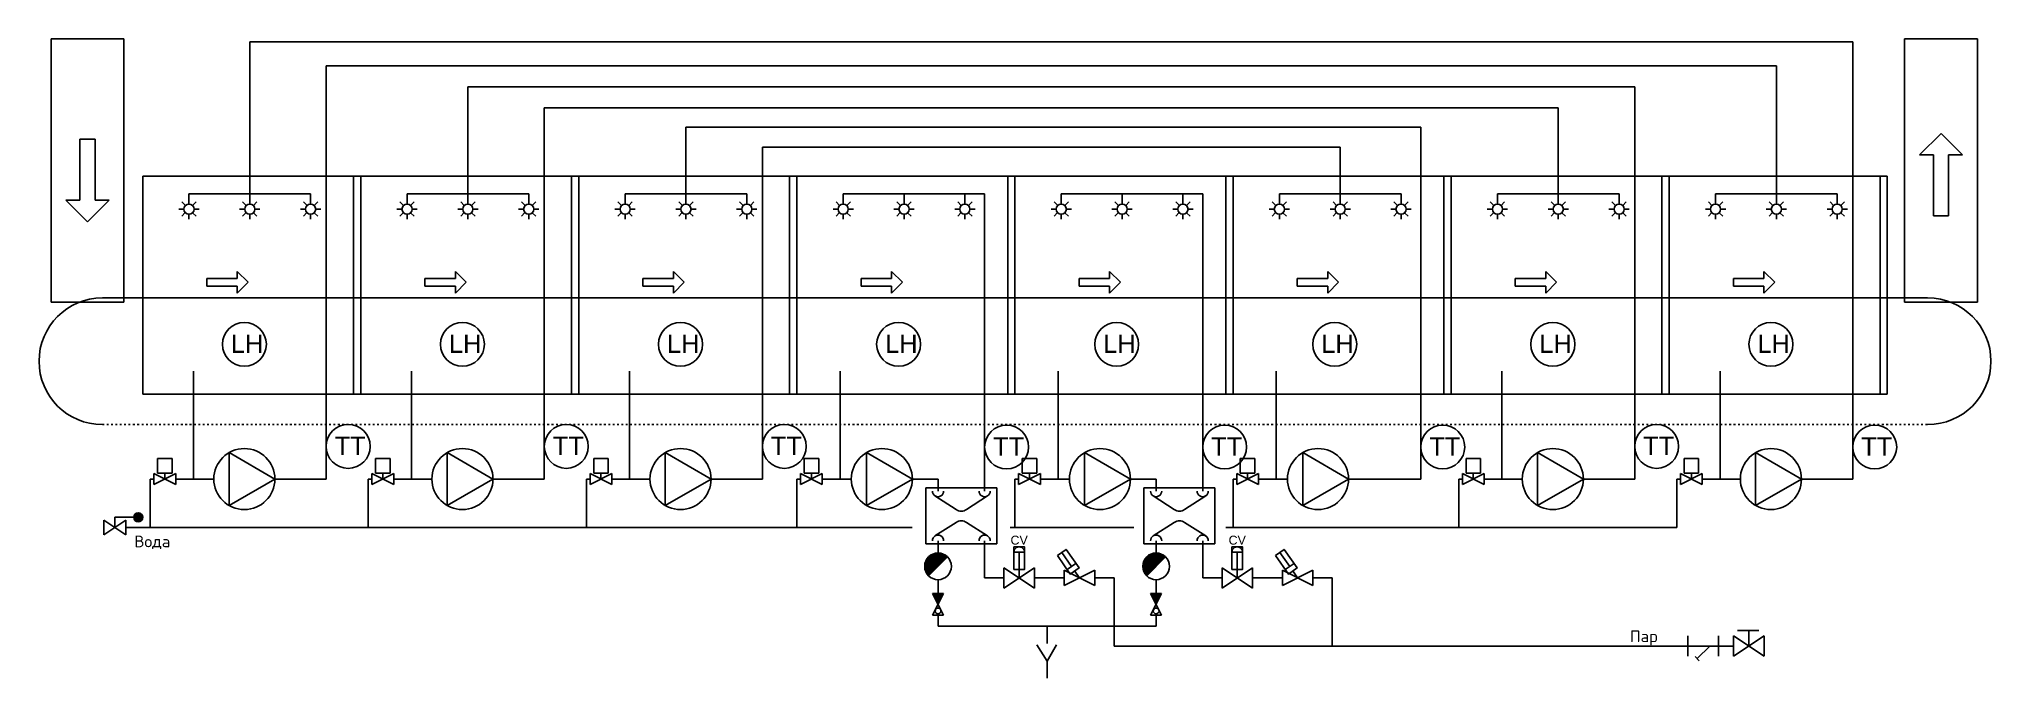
# Model space of a CAD drawing. Header units: millimetres. Extents: x -918 to 51042, y -35619 to 21649.
# Drawn here: x 1786 to 15212, y 17249 to 21649 of the extents above; entities that cross this region are included whole.
import ezdxf

# ---------------------------------------------------------------- set-up
doc = ezdxf.new("R2010")
doc.units = ezdxf.units.MM
doc.linetypes.add('ACAD_ISO03W100', pattern=[30, 12, -18])
for name, color, linetype in [('для лазера', 7, 'Continuous'), ('Железо', 7, 'Continuous'), ('Насосы', 7, 'Continuous')]:
    doc.layers.add(name, color=color, linetype=linetype)
doc.styles.add('ROMANS', font='ROMANS')
doc.styles.get("Standard").update_dxf_attribs({"font": 'arial.ttf'})

msp = doc.modelspace()

# ---------------------------------------------------------------- texts
at = {"char_height": 125, "attachment_point": 1}
for s, insert in [('LH', (3105.267, 19613.056)), ('LH', (4605.267, 19613.056)), ('LH', (6105.267, 19613.056)), ('LH', (7605.267, 19613.056)), ('LH', (9105.267, 19613.056)), ('LH', (10605.267, 19613.056)), ('LH', (12105.267, 19613.056)), ('LH', (13605.267, 19613.056)), ('ТТ', (3819.364, 18909.991)), ('ТТ', (5319.364, 18909.991)), ('ТТ', (6819.364, 18909.991)), ('ТТ', (8348.193, 18905.608)), ('ТТ', (9848.193, 18905.608)), ('ТТ', (11348.193, 18905.608)), ('ТТ', (12819.364, 18909.991)), ('ТТ', (14319.364, 18905.608))]:
    msp.add_mtext_dynamic_manual_height_columns(s, width=12.60617, gutter_width=12.5, heights=[0], dxfattribs=dict(at, insert=insert))
at = {"color": 252, "true_color": 0x939598, "char_height": 61.25, "attachment_point": 3}
for insert in [(8586.63, 18229.025), (10086.63, 18229.025)]:
    msp.add_mtext_dynamic_manual_height_columns('СV', width=12.60617, gutter_width=12.5, heights=[0], dxfattribs=dict(at, insert=insert))
at = {"layer": 'Железо', "color": 0, "char_height": 80, "width": 1966.69317, "attachment_point": 3, "style": 'ROMANS'}
for s, insert in [('Вода', (2688.719, 18229.34)), ('Пар', (12918.572, 17576.246))]:
    msp.add_mtext(s, dxfattribs=dict(at, insert=insert))

# ---------------------------------------------------------------- hatches: boundary and pattern name
h = msp.add_hatch()
h.set_pattern_fill('ANSI32', color=5, scale=0.675)
h.set_pattern_definition([(45, (-263032.1816, -9016.0945), (-4.54625466, 4.54625466), []), (45, (-263029.151, -9016.0945), (-4.54625466, 4.54625466), [])])
h.paths.add_polyline_path([(2436.595, 18355.781, 1), (2498.826, 18355.781, 1)])
at = {"true_color": 0xffffff}
h = msp.add_hatch(color=7, dxfattribs=at)
h.dxf.hatch_style = 1
h.paths.add_polyline_path([(8006.656, 17831.168), (7931.656, 17831.168), (7969.156, 17756.168)])
h = msp.add_hatch(color=7, dxfattribs=at)
h.dxf.hatch_style = 1
h.paths.add_polyline_path([(9506.656, 17831.168), (9431.656, 17831.168), (9469.156, 17756.168)])
at = {"layer": 'для лазера'}
h = msp.add_hatch(color=256, dxfattribs=at)
h.dxf.hatch_style = 1
h.paths.add_polyline_path([(7877.37, 18018.109, 0.198912367), (7904.253, 17953.205), (8034.06, 18083.012, 0.668178638)])
h = msp.add_hatch(color=256, dxfattribs=at)
h.dxf.hatch_style = 1
h.paths.add_polyline_path([(9377.37, 18018.109, 0.198912367), (9404.253, 17953.205), (9534.06, 18083.012, 0.668178638)])

# ---------------------------------------------------------------- linework, layer by layer
at = {"color": 4}
for p, q in [((2575.728, 18618.97), (2550.66, 18618.97)), ((2550.66, 18618.97), (2550.66, 18286.162)), ((2725.728, 18618.97), (2848.133, 18618.97)), ((4075.728, 18618.97), (4050.66, 18618.97)), ((4050.66, 18618.97), (4050.66, 18286.162)), ((4225.728, 18618.97), (4348.133, 18618.97)), ((5575.728, 18618.97), (5550.66, 18618.97)), ((5550.66, 18618.97), (5550.66, 18286.162)), ((5725.728, 18618.97), (5848.133, 18618.97)), ((7023.35, 18618.97), (6998.282, 18618.97)), ((6998.282, 18618.97), (6998.282, 18286.162)), ((7173.35, 18618.97), (7295.754, 18618.97)), ((8523.35, 18618.97), (8498.282, 18618.97)), ((8498.282, 18618.97), (8498.282, 18286.162)), ((8673.35, 18618.97), (8795.754, 18618.97)), ((10023.35, 18618.97), (9998.282, 18618.97)), ((9998.282, 18618.97), (9998.282, 18286.162)), ((10173.35, 18618.97), (10295.754, 18618.97)), ((11575.728, 18618.97), (11550.66, 18618.97)), ((11550.66, 18618.97), (11550.66, 18286.162)), ((11725.728, 18618.97), (11848.133, 18618.97)), ((13075.728, 18618.97), (13050.66, 18618.97)), ((13050.66, 18618.97), (13050.66, 18286.162)), ((13225.728, 18618.97), (13348.133, 18618.97)), ((2381.832, 18286.162), (7791.981, 18286.162)), ((8465.609, 18286.162), (9315.37, 18286.162)), ((9948.827, 18286.162), (11483.455, 18286.162)), ((11483.455, 18286.162), (13050.66, 18286.162))]:
    msp.add_line(p, q, dxfattribs=at)
for p, q in [((2575.728, 18581.47), (2575.728, 18656.47)), ((2725.728, 18656.47), (2575.728, 18581.47)), ((2725.728, 18581.47), (2575.728, 18656.47)), ((2725.728, 18656.47), (2725.728, 18581.47)), ((4075.728, 18581.47), (4075.728, 18656.47)), ((4225.728, 18656.47), (4075.728, 18581.47)), ((4225.728, 18581.47), (4075.728, 18656.47)), ((4225.728, 18656.47), (4225.728, 18581.47)), ((5575.728, 18581.47), (5575.728, 18656.47)), ((5725.728, 18656.47), (5575.728, 18581.47)), ((5725.728, 18581.47), (5575.728, 18656.47)), ((5725.728, 18656.47), (5725.728, 18581.47)), ((7023.35, 18581.47), (7023.35, 18656.47)), ((7173.35, 18656.47), (7023.35, 18581.47)), ((7173.35, 18581.47), (7023.35, 18656.47)), ((7173.35, 18656.47), (7173.35, 18581.47)), ((8523.35, 18581.47), (8523.35, 18656.47)), ((8673.35, 18656.47), (8523.35, 18581.47)), ((8673.35, 18581.47), (8523.35, 18656.47)), ((8673.35, 18656.47), (8673.35, 18581.47)), ((10023.35, 18581.47), (10023.35, 18656.47)), ((10173.35, 18656.47), (10023.35, 18581.47)), ((10173.35, 18581.47), (10023.35, 18656.47)), ((10173.35, 18656.47), (10173.35, 18581.47)), ((11575.728, 18581.47), (11575.728, 18656.47)), ((11725.728, 18656.47), (11575.728, 18581.47)), ((11725.728, 18581.47), (11575.728, 18656.47)), ((11725.728, 18656.47), (11725.728, 18581.47)), ((13075.728, 18581.47), (13075.728, 18656.47)), ((13225.728, 18656.47), (13075.728, 18581.47)), ((13225.728, 18581.47), (13075.728, 18656.47)), ((13225.728, 18656.47), (13225.728, 18581.47)), ((2231.832, 18236.162), (2231.832, 18336.162)), ((2381.832, 18236.162), (2231.832, 18336.162)), ((2381.832, 18336.162), (2231.832, 18236.162)), ((2306.832, 18355.781), (2436.595, 18355.781)), ((2381.832, 18236.162), (2381.832, 18336.162)), ((8422.465, 17868.497), (8422.465, 18008.497)), ((8422.465, 17868.497), (8632.465, 18008.497)), ((8422.465, 18008.497), (8632.465, 17868.497)), ((8490.893, 18115.564), (8564.036, 18115.564)), ((8527.465, 18115.564), (8527.465, 17996.876)), ((8527.465, 17938.497), (8527.465, 17996.876)), ((8632.465, 17868.497), (8632.465, 18008.497)), ((8887.866, 18016.438), (8819.79, 18113.661)), ((8837.441, 17990.997), (8837.441, 17885.997)), ((8837.441, 17885.997), (9047.441, 17990.997)), ((8917.824, 18037.415), (8857.908, 17995.461)), ((9922.465, 17868.497), (9922.465, 18008.497)), ((9922.465, 17868.497), (10132.465, 18008.497)), ((9922.465, 18008.497), (10132.465, 17868.497)), ((9990.893, 18115.564), (10064.036, 18115.564)), ((10027.465, 18115.564), (10027.465, 17996.876)), ((10027.465, 17938.497), (10027.465, 17996.876)), ((10132.465, 17868.497), (10132.465, 18008.497)), ((10387.866, 18016.438), (10319.79, 18113.661)), ((10337.441, 17990.997), (10337.441, 17885.997)), ((10337.441, 17990.997), (10547.441, 17885.997)), ((10337.441, 17885.997), (10547.441, 17990.997)), ((10417.824, 18037.415), (10357.908, 17995.461)), ((10547.441, 17885.997), (10547.441, 17990.997)), ((8942.441, 17938.497), (8908.956, 17986.319)), ((10442.441, 17938.497), (10408.956, 17986.319)), ((8006.656, 17831.168), (7931.656, 17831.168)), ((8006.656, 17831.168), (7931.656, 17681.168)), ((7931.656, 17831.168), (8006.656, 17681.168)), ((9506.656, 17831.168), (9431.656, 17831.168)), ((9506.656, 17831.168), (9431.656, 17681.168)), ((9431.656, 17831.168), (9506.656, 17681.168)), ((7931.656, 17681.168), (8006.656, 17681.168)), ((8719.156, 17485.872), (8719.156, 17606.28)), ((9431.656, 17681.168), (9506.656, 17681.168)), ((13127.546, 17399.579), (13127.546, 17539.579)), ((13337.546, 17399.579), (13337.546, 17539.579)), ((13440.706, 17399.579), (13440.706, 17539.579)), ((13440.706, 17399.579), (13650.706, 17539.579)), ((13440.706, 17539.579), (13650.706, 17399.579)), ((13545.706, 17469.579), (13545.706, 17576.826)), ((13650.706, 17399.579), (13650.706, 17539.579))]:
    msp.add_line(p, q)
at = {"lineweight": -3}
msp.add_line((2306.832, 18355.781), (2306.832, 18286.162), dxfattribs=at)
at = {"color": 1}
for p, q in [((8289.68, 18194.633), (8289.68, 17938.497)), ((9789.68, 18194.633), (9789.68, 17938.497)), ((8837.441, 17990.997), (9047.441, 17885.997)), ((9047.441, 17885.997), (9047.441, 17990.997)), ((8289.68, 17938.497), (8422.465, 17938.497)), ((8632.465, 17938.497), (8837.441, 17938.497)), ((9047.441, 17938.497), (9180.541, 17938.497)), ((9180.541, 17938.497), (9180.541, 17469.579)), ((9789.68, 17938.497), (9922.465, 17938.497)), ((10132.465, 17938.497), (10337.441, 17938.497)), ((10547.441, 17938.497), (10680.541, 17938.497)), ((10680.541, 17938.497), (10680.541, 17469.579)), ((9180.541, 17469.579), (13127.546, 17469.579)), ((13337.546, 17469.579), (13440.706, 17469.579))]:
    msp.add_line(p, q, dxfattribs=at)
for points in [[(3407.926, 18618.97), (3092.926, 18800.835), (3092.926, 18437.105)], [(4907.926, 18618.97), (4592.926, 18800.835), (4592.926, 18437.105)], [(6407.926, 18618.97), (6092.926, 18800.835), (6092.926, 18437.105)], [(7792.694, 18618.97), (7477.694, 18800.835), (7477.694, 18437.105)], [(9292.694, 18618.97), (8977.694, 18800.835), (8977.694, 18437.105)], [(10792.694, 18618.97), (10477.694, 18800.835), (10477.694, 18437.105)], [(12407.926, 18618.97), (12092.926, 18800.835), (12092.926, 18437.105)], [(13907.926, 18618.97), (13592.926, 18800.835), (13592.926, 18437.105)], [(8490.893, 18152.333), (8564.036, 18152.333), (8564.036, 17996.876), (8490.893, 17996.876)], [(8789.832, 18092.685), (8849.747, 18134.638), (8938.914, 18007.295), (8878.998, 17965.342)], [(9990.893, 18152.333), (10064.036, 18152.333), (10064.036, 17996.876), (9990.893, 17996.876)], [(10289.832, 18092.685), (10349.747, 18134.638), (10438.914, 18007.295), (10378.998, 17965.342)]]:
    msp.add_lwpolyline(points, close=True)
for centre, radius in [((3197.926, 19546.929), 151.172), ((4697.926, 19546.929), 151.172), ((6197.926, 19546.929), 151.172), ((7697.926, 19546.929), 151.172), ((9197.926, 19546.929), 151.172), ((10697.926, 19546.929), 151.172), ((12197.926, 19546.929), 151.172), ((13697.926, 19546.929), 151.172), ((3912.023, 18843.865), 151.172), ((5412.023, 18843.865), 151.172), ((6912.023, 18843.865), 151.172), ((8440.852, 18839.481), 151.172), ((9940.852, 18839.481), 151.172), ((11440.852, 18839.481), 151.172), ((12912.023, 18843.865), 151.172), ((14412.023, 18839.481), 151.172), ((2467.711, 18355.781), 31.116), ((7969.156, 17711.168), 20), ((9469.156, 17711.168), 20)]:
    msp.add_circle(centre, radius)
for centre in [(8527.465, 18115.761), (10027.465, 18115.761)]:
    msp.add_arc(centre, 36.572, 359.6914086, 180.3085914)
at = {"layer": 'для лазера'}
for p, q in [((1868.493, 19837.201), (1868.493, 21648.885)), ((1868.493, 21648.885), (2368.493, 21648.885)), ((2368.493, 21648.885), (2368.493, 19837.201)), ((14260.851, 21630.309), (3235.459, 21630.309)), ((3235.459, 21630.309), (3235.459, 20582.806)), ((14260.851, 18618.97), (14260.851, 21630.309)), ((14617.942, 19837.201), (14617.942, 21648.885)), ((14617.942, 21648.885), (15117.942, 21648.885)), ((15117.942, 21648.885), (15117.942, 19837.201)), ((3760.851, 18618.97), (3760.851, 21464.772)), ((13735.459, 21464.772), (3760.851, 21464.772)), ((13735.459, 21464.772), (13735.459, 20582.806)), ((12760.851, 21319.456), (4735.459, 21319.456)), ((4735.459, 21319.456), (4735.459, 20565.306)), ((12760.851, 18618.97), (12760.851, 21319.456)), ((5260.851, 18618.97), (5260.851, 21174.14)), ((5260.851, 21174.14), (12235.459, 21174.14)), ((12235.459, 21174.14), (12235.459, 20582.806)), ((2065.993, 20538.663), (2065.993, 20958.663)), ((2065.993, 20958.663), (2170.993, 20958.663)), ((2170.993, 20538.663), (2170.993, 20958.663)), ((11289.68, 21041.208), (6235.459, 21041.208)), ((6235.459, 21041.208), (6235.459, 20582.806)), ((11289.68, 18618.97), (11289.68, 21041.208)), ((14867.942, 20998.72), (14719.449, 20850.227)), ((15016.434, 20850.227), (14867.942, 20998.72)), ((6760.851, 18618.97), (6760.851, 20904.472)), ((6760.851, 20904.472), (10735.459, 20904.472)), ((10735.459, 20904.472), (10735.459, 20582.806)), ((14815.442, 20850.227), (14719.449, 20850.227)), ((14815.442, 20850.227), (14815.442, 20430.227)), ((15016.434, 20850.227), (14920.442, 20850.227)), ((14920.442, 20850.227), (14920.442, 20430.227)), ((2498.611, 20703.655), (3998.611, 20703.655)), ((2498.611, 19203.655), (2498.611, 20703.655)), ((3948.611, 20703.655), (3948.611, 19203.655)), ((3998.611, 20703.655), (3998.611, 19203.655)), ((3998.611, 20703.655), (5498.611, 20703.655)), ((5448.611, 20703.655), (5448.611, 19203.655)), ((5498.611, 20703.655), (5498.611, 19203.655)), ((5498.611, 20703.655), (6998.611, 20703.655)), ((6948.611, 20703.655), (6948.611, 19203.655)), ((6998.611, 20703.655), (6998.611, 19203.655)), ((6998.611, 20703.655), (8498.611, 20703.655)), ((8448.611, 20703.655), (8448.611, 19203.655)), ((8498.611, 20703.655), (8498.611, 19203.655)), ((8498.611, 20703.655), (9998.611, 20703.655)), ((9948.611, 20703.655), (9948.611, 19203.655)), ((9998.611, 20703.655), (9998.611, 19203.655)), ((9998.611, 20703.655), (11498.611, 20703.655)), ((11448.611, 20703.655), (11448.611, 19203.655)), ((11498.611, 20703.655), (11498.611, 19203.655)), ((11498.611, 20703.655), (12998.611, 20703.655)), ((12948.611, 20703.655), (12948.611, 19203.655)), ((12998.611, 20703.655), (12998.611, 19203.655)), ((12998.611, 20703.655), (14498.611, 20703.655)), ((14448.611, 20703.655), (14448.611, 19203.655)), ((14498.611, 20703.655), (14498.611, 19203.655)), ((2817.08, 20582.806), (3653.838, 20582.806)), ((4317.08, 20582.806), (5153.838, 20582.806)), ((5817.08, 20582.806), (6653.838, 20582.806)), ((7317.08, 20582.806), (8289.68, 20582.806)), ((8289.68, 18535.658), (8289.68, 20582.806)), ((8817.08, 20582.806), (9789.68, 20582.806)), ((9789.68, 18535.658), (9789.68, 20582.806)), ((10317.08, 20582.806), (11153.838, 20582.806)), ((11817.08, 20582.806), (12653.838, 20582.806)), ((13317.08, 20582.806), (14153.838, 20582.806)), ((1970.001, 20538.663), (2118.493, 20390.171)), ((1970.001, 20538.663), (2065.993, 20538.663)), ((2118.493, 20390.171), (2266.986, 20538.663)), ((2170.993, 20538.663), (2266.986, 20538.663)), ((14920.442, 20430.227), (14815.442, 20430.227)), ((3223.852, 19973.866), (3149.606, 20048.113)), ((3149.606, 20000.116), (3149.606, 20048.113)), ((4723.852, 19973.866), (4649.606, 20048.113)), ((4649.606, 20000.116), (4649.606, 20048.113)), ((6223.852, 19973.866), (6149.606, 20048.113)), ((6149.606, 20000.116), (6149.606, 20048.113)), ((7723.852, 19973.866), (7649.606, 20048.113)), ((7649.606, 20000.116), (7649.606, 20048.113)), ((9223.852, 19973.866), (9149.606, 20048.113)), ((9149.606, 20000.116), (9149.606, 20048.113)), ((10723.852, 19973.866), (10649.606, 20048.113)), ((10649.606, 20000.116), (10649.606, 20048.113)), ((12223.852, 19973.866), (12149.606, 20048.113)), ((12149.606, 20000.116), (12149.606, 20048.113)), ((13723.852, 19973.866), (13649.606, 20048.113)), ((13649.606, 20000.116), (13649.606, 20048.113)), ((3149.606, 20000.116), (2939.606, 20000.116)), ((2939.606, 19947.616), (2939.606, 20000.116)), ((3149.606, 19947.616), (2939.606, 19947.616)), ((3149.606, 19899.62), (3223.852, 19973.866)), ((3149.606, 19899.62), (3149.606, 19947.616)), ((4649.606, 20000.116), (4439.606, 20000.116)), ((4439.606, 19947.616), (4439.606, 20000.116)), ((4649.606, 19947.616), (4439.606, 19947.616)), ((4649.606, 19899.62), (4723.852, 19973.866)), ((4649.606, 19899.62), (4649.606, 19947.616)), ((6149.606, 20000.116), (5939.606, 20000.116)), ((5939.606, 19947.616), (5939.606, 20000.116)), ((6149.606, 19947.616), (5939.606, 19947.616)), ((6149.606, 19899.62), (6223.852, 19973.866)), ((6149.606, 19899.62), (6149.606, 19947.616)), ((7649.606, 20000.116), (7439.606, 20000.116)), ((7439.606, 19947.616), (7439.606, 20000.116)), ((7649.606, 19947.616), (7439.606, 19947.616)), ((7649.606, 19899.62), (7723.852, 19973.866)), ((7649.606, 19899.62), (7649.606, 19947.616)), ((9149.606, 20000.116), (8939.606, 20000.116)), ((8939.606, 19947.616), (8939.606, 20000.116)), ((9149.606, 19947.616), (8939.606, 19947.616)), ((9149.606, 19899.62), (9223.852, 19973.866)), ((9149.606, 19899.62), (9149.606, 19947.616)), ((10649.606, 20000.116), (10439.606, 20000.116)), ((10439.606, 19947.616), (10439.606, 20000.116)), ((10649.606, 19947.616), (10439.606, 19947.616)), ((10649.606, 19899.62), (10723.852, 19973.866)), ((10649.606, 19899.62), (10649.606, 19947.616)), ((12149.606, 20000.116), (11939.606, 20000.116)), ((11939.606, 19947.616), (11939.606, 20000.116)), ((12149.606, 19947.616), (11939.606, 19947.616)), ((12149.606, 19899.62), (12223.852, 19973.866)), ((12149.606, 19899.62), (12149.606, 19947.616)), ((13649.606, 20000.116), (13439.606, 20000.116)), ((13439.606, 19947.616), (13439.606, 20000.116)), ((13649.606, 19947.616), (13439.606, 19947.616)), ((13649.606, 19899.62), (13723.852, 19973.866)), ((13649.606, 19899.62), (13649.606, 19947.616)), ((2368.493, 19837.201), (1868.493, 19837.201)), ((2221.622, 19866.224), (14775.6, 19866.224)), ((15117.942, 19837.201), (14617.942, 19837.201)), ((2848.133, 18618.97), (2848.133, 19362.2)), ((4348.133, 18618.97), (4348.133, 19362.2)), ((5848.133, 18618.97), (5848.133, 19362.2)), ((7295.754, 18618.97), (7295.754, 19362.2)), ((8795.754, 18618.97), (8795.754, 19362.2)), ((10295.754, 18618.97), (10295.754, 19362.2)), ((11848.133, 18618.97), (11848.133, 19362.2)), ((13348.133, 18618.97), (13348.133, 19362.2)), ((3998.611, 19203.655), (2498.611, 19203.655)), ((5498.611, 19203.655), (3998.611, 19203.655)), ((6998.611, 19203.655), (5498.611, 19203.655)), ((8498.611, 19203.655), (6998.611, 19203.655)), ((9998.611, 19203.655), (8498.611, 19203.655)), ((11498.611, 19203.655), (9998.611, 19203.655)), ((12998.611, 19203.655), (11498.611, 19203.655)), ((14498.611, 19203.655), (12998.611, 19203.655)), ((2700.728, 18759.535), (2600.728, 18759.535)), ((2600.728, 18759.535), (2600.728, 18659.535)), ((2700.728, 18659.535), (2700.728, 18759.535)), ((4200.728, 18759.535), (4100.728, 18759.535)), ((4100.728, 18759.535), (4100.728, 18659.535)), ((4200.728, 18659.535), (4200.728, 18759.535)), ((5700.728, 18759.535), (5600.728, 18759.535)), ((5600.728, 18759.535), (5600.728, 18659.535)), ((5700.728, 18659.535), (5700.728, 18759.535)), ((7148.35, 18759.535), (7048.35, 18759.535)), ((7048.35, 18759.535), (7048.35, 18659.535)), ((7148.35, 18659.535), (7148.35, 18759.535)), ((8648.35, 18759.535), (8548.35, 18759.535)), ((8548.35, 18759.535), (8548.35, 18659.535)), ((8648.35, 18659.535), (8648.35, 18759.535)), ((10148.35, 18759.535), (10048.35, 18759.535)), ((10048.35, 18759.535), (10048.35, 18659.535)), ((10148.35, 18659.535), (10148.35, 18759.535)), ((11700.728, 18759.535), (11600.728, 18759.535)), ((11600.728, 18759.535), (11600.728, 18659.535)), ((11700.728, 18659.535), (11700.728, 18759.535)), ((13200.728, 18759.535), (13100.728, 18759.535)), ((13100.728, 18759.535), (13100.728, 18659.535)), ((13200.728, 18659.535), (13200.728, 18759.535)), ((2600.728, 18659.535), (2650.728, 18659.535)), ((2650.728, 18618.97), (2650.728, 18659.535)), ((2650.728, 18659.535), (2700.728, 18659.535)), ((2987.926, 18618.97), (2848.133, 18618.97)), ((3407.926, 18618.97), (3760.851, 18618.97)), ((4100.728, 18659.535), (4150.728, 18659.535)), ((4150.728, 18618.97), (4150.728, 18659.535)), ((4150.728, 18659.535), (4200.728, 18659.535)), ((4487.926, 18618.97), (4348.133, 18618.97)), ((4907.926, 18618.97), (5260.851, 18618.97)), ((5600.728, 18659.535), (5650.728, 18659.535)), ((5650.728, 18618.97), (5650.728, 18659.535)), ((5650.728, 18659.535), (5700.728, 18659.535)), ((5987.926, 18618.97), (5848.133, 18618.97)), ((6407.926, 18618.97), (6760.851, 18618.97)), ((7048.35, 18659.535), (7098.35, 18659.535)), ((7098.35, 18618.97), (7098.35, 18659.535)), ((7098.35, 18659.535), (7148.35, 18659.535)), ((7372.694, 18618.97), (7295.754, 18618.97)), ((7792.694, 18618.97), (7969.156, 18618.97)), ((7969.156, 18618.97), (7969.156, 18535.658)), ((8548.35, 18659.535), (8598.35, 18659.535)), ((8598.35, 18618.97), (8598.35, 18659.535)), ((8598.35, 18659.535), (8648.35, 18659.535)), ((8872.694, 18618.97), (8795.754, 18618.97)), ((9292.694, 18618.97), (9469.156, 18618.97)), ((9469.156, 18618.97), (9469.156, 18535.658)), ((10048.35, 18659.535), (10098.35, 18659.535)), ((10098.35, 18618.97), (10098.35, 18659.535)), ((10098.35, 18659.535), (10148.35, 18659.535)), ((10372.694, 18618.97), (10295.754, 18618.97)), ((10792.694, 18618.97), (11289.68, 18618.97)), ((11600.728, 18659.535), (11650.728, 18659.535)), ((11650.728, 18618.97), (11650.728, 18659.535)), ((11650.728, 18659.535), (11700.728, 18659.535)), ((11987.926, 18618.97), (11848.133, 18618.97)), ((12407.926, 18618.97), (12760.851, 18618.97)), ((13100.728, 18659.535), (13150.728, 18659.535)), ((13150.728, 18618.97), (13150.728, 18659.535)), ((13150.728, 18659.535), (13200.728, 18659.535)), ((13487.926, 18618.97), (13348.133, 18618.97)), ((13907.926, 18618.97), (14260.851, 18618.97)), ((7969.156, 18109.895), (7969.156, 18194.633)), ((9469.156, 18109.895), (9469.156, 18194.633)), ((7904.253, 17953.205), (8034.06, 18083.012)), ((9404.253, 17953.205), (9534.06, 18083.012)), ((7969.156, 17926.322), (7969.156, 17831.168)), ((9469.156, 17926.322), (9469.156, 17831.168)), ((7969.156, 17606.28), (7969.156, 17681.168)), ((9469.156, 17606.28), (7969.156, 17606.28)), ((9469.156, 17681.168), (9469.156, 17606.28)), ((13127.546, 17469.579), (13337.546, 17469.579)), ((13276.964, 17469.579), (13190.111, 17382.725)), ((13468.618, 17576.826), (13614.616, 17576.826)), ((13176.438, 17396.398), (13205.603, 17367.233))]:
    msp.add_line(p, q, dxfattribs=at)
at = {"layer": 'для лазера', "color": 252, "linetype": 'ACAD_ISO03W100', "true_color": 0x939598}
msp.add_line((2221.622, 18994.342), (14775.6, 18994.342), dxfattribs=at)
at = {"layer": 'для лазера'}
for centre in [(7969.156, 18018.109), (9469.156, 18018.109)]:
    msp.add_circle(centre, 91.787, dxfattribs=at)
for centre, start, end in [((2221.622, 19430.283), 90, 270), ((14775.6, 19430.283), 270, 90)]:
    msp.add_arc(centre, 435.941, start, end, dxfattribs=at)
at = {"layer": 'Железо'}
for p, q in [((2817.08, 20582.806), (2817.08, 20547.806)), ((2817.08, 20547.806), (2817.08, 20512.806)), ((3235.459, 20582.806), (3235.459, 20547.806)), ((3235.459, 20547.806), (3235.459, 20512.806)), ((3653.838, 20582.806), (3653.838, 20547.806)), ((3653.838, 20547.806), (3653.838, 20512.806)), ((4317.08, 20582.806), (4317.08, 20547.806)), ((4317.08, 20547.806), (4317.08, 20512.806)), ((4735.459, 20582.806), (4735.459, 20547.806)), ((4735.459, 20547.806), (4735.459, 20512.806)), ((5153.838, 20582.806), (5153.838, 20547.806)), ((5153.838, 20547.806), (5153.838, 20512.806)), ((5817.08, 20582.806), (5817.08, 20547.806)), ((5817.08, 20547.806), (5817.08, 20512.806)), ((6235.459, 20582.806), (6235.459, 20547.806)), ((6235.459, 20547.806), (6235.459, 20512.806)), ((6653.838, 20582.806), (6653.838, 20547.806)), ((6653.838, 20547.806), (6653.838, 20512.806)), ((7317.08, 20582.806), (7317.08, 20547.806)), ((7317.08, 20547.806), (7317.08, 20512.806)), ((7735.459, 20582.806), (7735.459, 20547.806)), ((7735.459, 20547.806), (7735.459, 20512.806)), ((8153.838, 20582.806), (8153.838, 20547.806)), ((8153.838, 20547.806), (8153.838, 20512.806)), ((8817.08, 20582.806), (8817.08, 20547.806)), ((8817.08, 20547.806), (8817.08, 20512.806)), ((9235.459, 20582.806), (9235.459, 20547.806)), ((9235.459, 20547.806), (9235.459, 20512.806)), ((9653.838, 20582.806), (9653.838, 20547.806)), ((9653.838, 20547.806), (9653.838, 20512.806)), ((10317.08, 20582.806), (10317.08, 20547.806)), ((10317.08, 20547.806), (10317.08, 20512.806)), ((10735.459, 20582.806), (10735.459, 20547.806)), ((10735.459, 20547.806), (10735.459, 20512.806)), ((11153.838, 20582.806), (11153.838, 20547.806)), ((11153.838, 20547.806), (11153.838, 20512.806)), ((11817.08, 20582.806), (11817.08, 20547.806)), ((11817.08, 20547.806), (11817.08, 20512.806)), ((12235.459, 20582.806), (12235.459, 20547.806)), ((12235.459, 20547.806), (12235.459, 20512.806)), ((12653.838, 20582.806), (12653.838, 20547.806)), ((12653.838, 20547.806), (12653.838, 20512.806)), ((13317.08, 20582.806), (13317.08, 20547.806)), ((13317.08, 20547.806), (13317.08, 20512.806)), ((13735.459, 20582.806), (13735.459, 20547.806)), ((13735.459, 20547.806), (13735.459, 20512.806)), ((14153.838, 20582.806), (14153.838, 20547.806)), ((14153.838, 20547.806), (14153.838, 20512.806)), ((2782.08, 20477.806), (2747.08, 20477.806)), ((2791.492, 20453.926), (2767.57, 20428.321)), ((2792.441, 20502.664), (2767.802, 20527.522)), ((2817.08, 20442.806), (2817.08, 20407.806)), ((2866.358, 20428.09), (2841.719, 20452.948)), ((2841.75, 20502.633), (2866.42, 20527.46)), ((2887.08, 20477.806), (2852.08, 20477.806)), ((3200.459, 20477.806), (3165.459, 20477.806)), ((3209.871, 20453.926), (3185.949, 20428.321)), ((3210.82, 20502.664), (3186.181, 20527.522)), ((3235.459, 20442.806), (3235.459, 20407.806)), ((3284.737, 20428.09), (3260.098, 20452.948)), ((3260.129, 20502.633), (3284.799, 20527.46)), ((3305.459, 20477.806), (3270.459, 20477.806)), ((3618.838, 20477.806), (3583.838, 20477.806)), ((3628.25, 20453.926), (3604.328, 20428.321)), ((3629.199, 20502.664), (3604.56, 20527.522)), ((3653.838, 20442.806), (3653.838, 20407.806)), ((3703.116, 20428.09), (3678.477, 20452.948)), ((3678.508, 20502.633), (3703.178, 20527.46)), ((3723.838, 20477.806), (3688.838, 20477.806)), ((4282.08, 20477.806), (4247.08, 20477.806)), ((4291.492, 20453.926), (4267.57, 20428.321)), ((4292.441, 20502.664), (4267.802, 20527.522)), ((4317.08, 20442.806), (4317.08, 20407.806)), ((4366.358, 20428.09), (4341.719, 20452.948)), ((4341.75, 20502.633), (4366.42, 20527.46)), ((4387.08, 20477.806), (4352.08, 20477.806)), ((4700.459, 20477.806), (4665.459, 20477.806)), ((4709.871, 20453.926), (4685.949, 20428.321)), ((4710.82, 20502.664), (4686.181, 20527.522)), ((4735.459, 20442.806), (4735.459, 20407.806)), ((4784.737, 20428.09), (4760.098, 20452.948)), ((4760.129, 20502.633), (4784.799, 20527.46)), ((4805.459, 20477.806), (4770.459, 20477.806)), ((5118.838, 20477.806), (5083.838, 20477.806)), ((5128.25, 20453.926), (5104.328, 20428.321)), ((5129.199, 20502.664), (5104.56, 20527.522)), ((5153.838, 20442.806), (5153.838, 20407.806)), ((5203.116, 20428.09), (5178.477, 20452.948)), ((5178.508, 20502.633), (5203.178, 20527.46)), ((5223.838, 20477.806), (5188.838, 20477.806)), ((5782.08, 20477.806), (5747.08, 20477.806)), ((5791.492, 20453.926), (5767.57, 20428.321)), ((5792.441, 20502.664), (5767.802, 20527.522)), ((5817.08, 20442.806), (5817.08, 20407.806)), ((5866.358, 20428.09), (5841.719, 20452.948)), ((5841.75, 20502.633), (5866.42, 20527.46)), ((5887.08, 20477.806), (5852.08, 20477.806)), ((6200.459, 20477.806), (6165.459, 20477.806)), ((6209.871, 20453.926), (6185.949, 20428.321)), ((6210.82, 20502.664), (6186.181, 20527.522)), ((6235.459, 20442.806), (6235.459, 20407.806)), ((6284.737, 20428.09), (6260.098, 20452.948)), ((6260.129, 20502.633), (6284.799, 20527.46)), ((6305.459, 20477.806), (6270.459, 20477.806)), ((6618.838, 20477.806), (6583.838, 20477.806)), ((6628.25, 20453.926), (6604.328, 20428.321)), ((6629.199, 20502.664), (6604.56, 20527.522)), ((6653.838, 20442.806), (6653.838, 20407.806)), ((6703.116, 20428.09), (6678.477, 20452.948)), ((6678.508, 20502.633), (6703.178, 20527.46)), ((6723.838, 20477.806), (6688.838, 20477.806)), ((7282.08, 20477.806), (7247.08, 20477.806)), ((7291.492, 20453.926), (7267.57, 20428.321)), ((7292.441, 20502.664), (7267.802, 20527.522)), ((7317.08, 20442.806), (7317.08, 20407.806)), ((7366.358, 20428.09), (7341.719, 20452.948)), ((7341.75, 20502.633), (7366.42, 20527.46)), ((7387.08, 20477.806), (7352.08, 20477.806)), ((7700.459, 20477.806), (7665.459, 20477.806)), ((7709.871, 20453.926), (7685.949, 20428.321)), ((7710.82, 20502.664), (7686.181, 20527.522)), ((7735.459, 20442.806), (7735.459, 20407.806)), ((7784.737, 20428.09), (7760.098, 20452.948)), ((7760.129, 20502.633), (7784.799, 20527.46)), ((7805.459, 20477.806), (7770.459, 20477.806)), ((8118.838, 20477.806), (8083.838, 20477.806)), ((8128.25, 20453.926), (8104.328, 20428.321)), ((8129.199, 20502.664), (8104.56, 20527.522)), ((8153.838, 20442.806), (8153.838, 20407.806)), ((8203.116, 20428.09), (8178.477, 20452.948)), ((8178.508, 20502.633), (8203.178, 20527.46)), ((8223.838, 20477.806), (8188.838, 20477.806)), ((8782.08, 20477.806), (8747.08, 20477.806)), ((8791.492, 20453.926), (8767.57, 20428.321)), ((8792.441, 20502.664), (8767.802, 20527.522)), ((8817.08, 20442.806), (8817.08, 20407.806)), ((8866.358, 20428.09), (8841.719, 20452.948)), ((8841.75, 20502.633), (8866.42, 20527.46)), ((8887.08, 20477.806), (8852.08, 20477.806)), ((9200.459, 20477.806), (9165.459, 20477.806)), ((9209.871, 20453.926), (9185.949, 20428.321)), ((9210.82, 20502.664), (9186.181, 20527.522)), ((9235.459, 20442.806), (9235.459, 20407.806)), ((9284.737, 20428.09), (9260.098, 20452.948)), ((9260.129, 20502.633), (9284.799, 20527.46)), ((9305.459, 20477.806), (9270.459, 20477.806)), ((9618.838, 20477.806), (9583.838, 20477.806)), ((9628.25, 20453.926), (9604.328, 20428.321)), ((9629.199, 20502.664), (9604.56, 20527.522)), ((9653.838, 20442.806), (9653.838, 20407.806)), ((9703.116, 20428.09), (9678.477, 20452.948)), ((9678.508, 20502.633), (9703.178, 20527.46)), ((9723.838, 20477.806), (9688.838, 20477.806)), ((10282.08, 20477.806), (10247.08, 20477.806)), ((10291.492, 20453.926), (10267.57, 20428.321)), ((10292.441, 20502.664), (10267.802, 20527.522)), ((10317.08, 20442.806), (10317.08, 20407.806)), ((10366.358, 20428.09), (10341.719, 20452.948)), ((10341.75, 20502.633), (10366.42, 20527.46)), ((10387.08, 20477.806), (10352.08, 20477.806)), ((10700.459, 20477.806), (10665.459, 20477.806)), ((10709.871, 20453.926), (10685.949, 20428.321)), ((10710.82, 20502.664), (10686.181, 20527.522)), ((10735.459, 20442.806), (10735.459, 20407.806)), ((10784.737, 20428.09), (10760.098, 20452.948)), ((10760.129, 20502.633), (10784.799, 20527.46)), ((10805.459, 20477.806), (10770.459, 20477.806)), ((11118.838, 20477.806), (11083.838, 20477.806)), ((11128.25, 20453.926), (11104.328, 20428.321)), ((11129.199, 20502.664), (11104.56, 20527.522)), ((11153.838, 20442.806), (11153.838, 20407.806)), ((11203.116, 20428.09), (11178.477, 20452.948)), ((11178.508, 20502.633), (11203.178, 20527.46)), ((11223.838, 20477.806), (11188.838, 20477.806)), ((11782.08, 20477.806), (11747.08, 20477.806)), ((11791.492, 20453.926), (11767.57, 20428.321)), ((11792.441, 20502.664), (11767.802, 20527.522)), ((11817.08, 20442.806), (11817.08, 20407.806)), ((11866.358, 20428.09), (11841.719, 20452.948)), ((11841.75, 20502.633), (11866.42, 20527.46)), ((11887.08, 20477.806), (11852.08, 20477.806)), ((12200.459, 20477.806), (12165.459, 20477.806)), ((12209.871, 20453.926), (12185.949, 20428.321)), ((12210.82, 20502.664), (12186.181, 20527.522)), ((12235.459, 20442.806), (12235.459, 20407.806)), ((12284.737, 20428.09), (12260.098, 20452.948)), ((12260.129, 20502.633), (12284.799, 20527.46)), ((12305.459, 20477.806), (12270.459, 20477.806)), ((12618.838, 20477.806), (12583.838, 20477.806)), ((12628.25, 20453.926), (12604.328, 20428.321)), ((12629.199, 20502.664), (12604.56, 20527.522)), ((12653.838, 20442.806), (12653.838, 20407.806)), ((12703.116, 20428.09), (12678.477, 20452.948)), ((12678.508, 20502.633), (12703.178, 20527.46)), ((12723.838, 20477.806), (12688.838, 20477.806)), ((13282.08, 20477.806), (13247.08, 20477.806)), ((13291.492, 20453.926), (13267.57, 20428.321)), ((13292.441, 20502.664), (13267.802, 20527.522)), ((13317.08, 20442.806), (13317.08, 20407.806)), ((13366.358, 20428.09), (13341.719, 20452.948)), ((13341.75, 20502.633), (13366.42, 20527.46)), ((13387.08, 20477.806), (13352.08, 20477.806)), ((13700.459, 20477.806), (13665.459, 20477.806)), ((13709.871, 20453.926), (13685.949, 20428.321)), ((13710.82, 20502.664), (13686.181, 20527.522)), ((13735.459, 20442.806), (13735.459, 20407.806)), ((13784.737, 20428.09), (13760.098, 20452.948)), ((13760.129, 20502.633), (13784.799, 20527.46)), ((13805.459, 20477.806), (13770.459, 20477.806)), ((14118.838, 20477.806), (14083.838, 20477.806)), ((14128.25, 20453.926), (14104.328, 20428.321)), ((14129.199, 20502.664), (14104.56, 20527.522)), ((14153.838, 20442.806), (14153.838, 20407.806)), ((14203.116, 20428.09), (14178.477, 20452.948)), ((14178.508, 20502.633), (14203.178, 20527.46)), ((14223.838, 20477.806), (14188.838, 20477.806)), ((7885.509, 18558.083), (7885.509, 18172.209)), ((8373.327, 18558.083), (7885.509, 18558.083)), ((8372.597, 18558.083), (8372.597, 18172.209)), ((8372.597, 18558.083), (8372.597, 18172.209)), ((9385.509, 18558.083), (9385.509, 18172.209)), ((9873.327, 18558.083), (9385.509, 18558.083)), ((9872.597, 18558.083), (9872.597, 18172.209)), ((9872.597, 18558.083), (9872.597, 18172.209)), ((8093.604, 18409.732), (7948.309, 18503.278)), ((8165.233, 18409.732), (8310.528, 18503.278)), ((9593.604, 18409.732), (9448.309, 18503.278)), ((9665.233, 18409.732), (9810.528, 18503.278)), ((8093.604, 18320.56), (7948.309, 18227.014)), ((8165.233, 18320.56), (8310.528, 18227.014)), ((9593.604, 18320.56), (9448.309, 18227.014)), ((9665.233, 18320.56), (9810.528, 18227.014)), ((8373.327, 18172.209), (7885.509, 18172.209)), ((9873.327, 18172.209), (9385.509, 18172.209)), ((8719.156, 17365.463), (8649.119, 17476.671)), ((8784.912, 17477.391), (8719.156, 17365.463)), ((8719.156, 17365.463), (8719.156, 17249.316))]:
    msp.add_line(p, q, dxfattribs=at)
for centre in [(2817.08, 20477.806), (3235.459, 20477.806), (3653.838, 20477.806), (4317.08, 20477.806), (4735.459, 20477.806), (5153.838, 20477.806), (5817.08, 20477.806), (6235.459, 20477.806), (6653.838, 20477.806), (7317.08, 20477.806), (7735.459, 20477.806), (8153.838, 20477.806), (8817.08, 20477.806), (9235.459, 20477.806), (9653.838, 20477.806), (10317.08, 20477.806), (10735.459, 20477.806), (11153.838, 20477.806), (11817.08, 20477.806), (12235.459, 20477.806), (12653.838, 20477.806), (13317.08, 20477.806), (13735.459, 20477.806), (14153.838, 20477.806)]:
    msp.add_circle(centre, 35, dxfattribs=at)
for centre, radius, start, end in [((7969.156, 18535.658), 38.511, 178.685175, 1.314825), ((8289.68, 18535.658), 38.511, 178.685175, 1.314825), ((9469.156, 18535.658), 38.511, 178.685175, 1.314825), ((9789.68, 18535.658), 38.511, 178.685175, 1.314825), ((8129.418, 18459.872), 61.618, 234.4623222, 305.5376778), ((9629.418, 18459.872), 61.618, 234.4623222, 305.5376778), ((8129.418, 18270.419), 61.618, 54.4623222, 125.5376778), ((9629.418, 18270.419), 61.618, 54.4623222, 125.5376778), ((7969.156, 18194.633), 38.511, 358.685175, 181.314825), ((8289.68, 18194.633), 38.511, 358.685175, 181.314825), ((9469.156, 18194.633), 38.511, 358.685175, 181.314825), ((9789.68, 18194.633), 38.511, 358.685175, 181.314825)]:
    msp.add_arc(centre, radius, start, end, dxfattribs=at)
at = {"layer": 'Насосы'}
for centre in [(3197.926, 18618.97), (4697.926, 18618.97), (6197.926, 18618.97), (7582.694, 18618.97), (9082.694, 18618.97), (10582.694, 18618.97), (12197.926, 18618.97), (13697.926, 18618.97)]:
    msp.add_circle(centre, 210, dxfattribs=at)

msp.set_redraw_order([(e.dxf.handle, doc.entitydb.next_handle()) for e in msp.query("TEXT MTEXT ATTDEF DIMENSION ARC_DIMENSION")])  # texts and dimensions are drawn at this point

doc.saveas('drawing.dxf')
